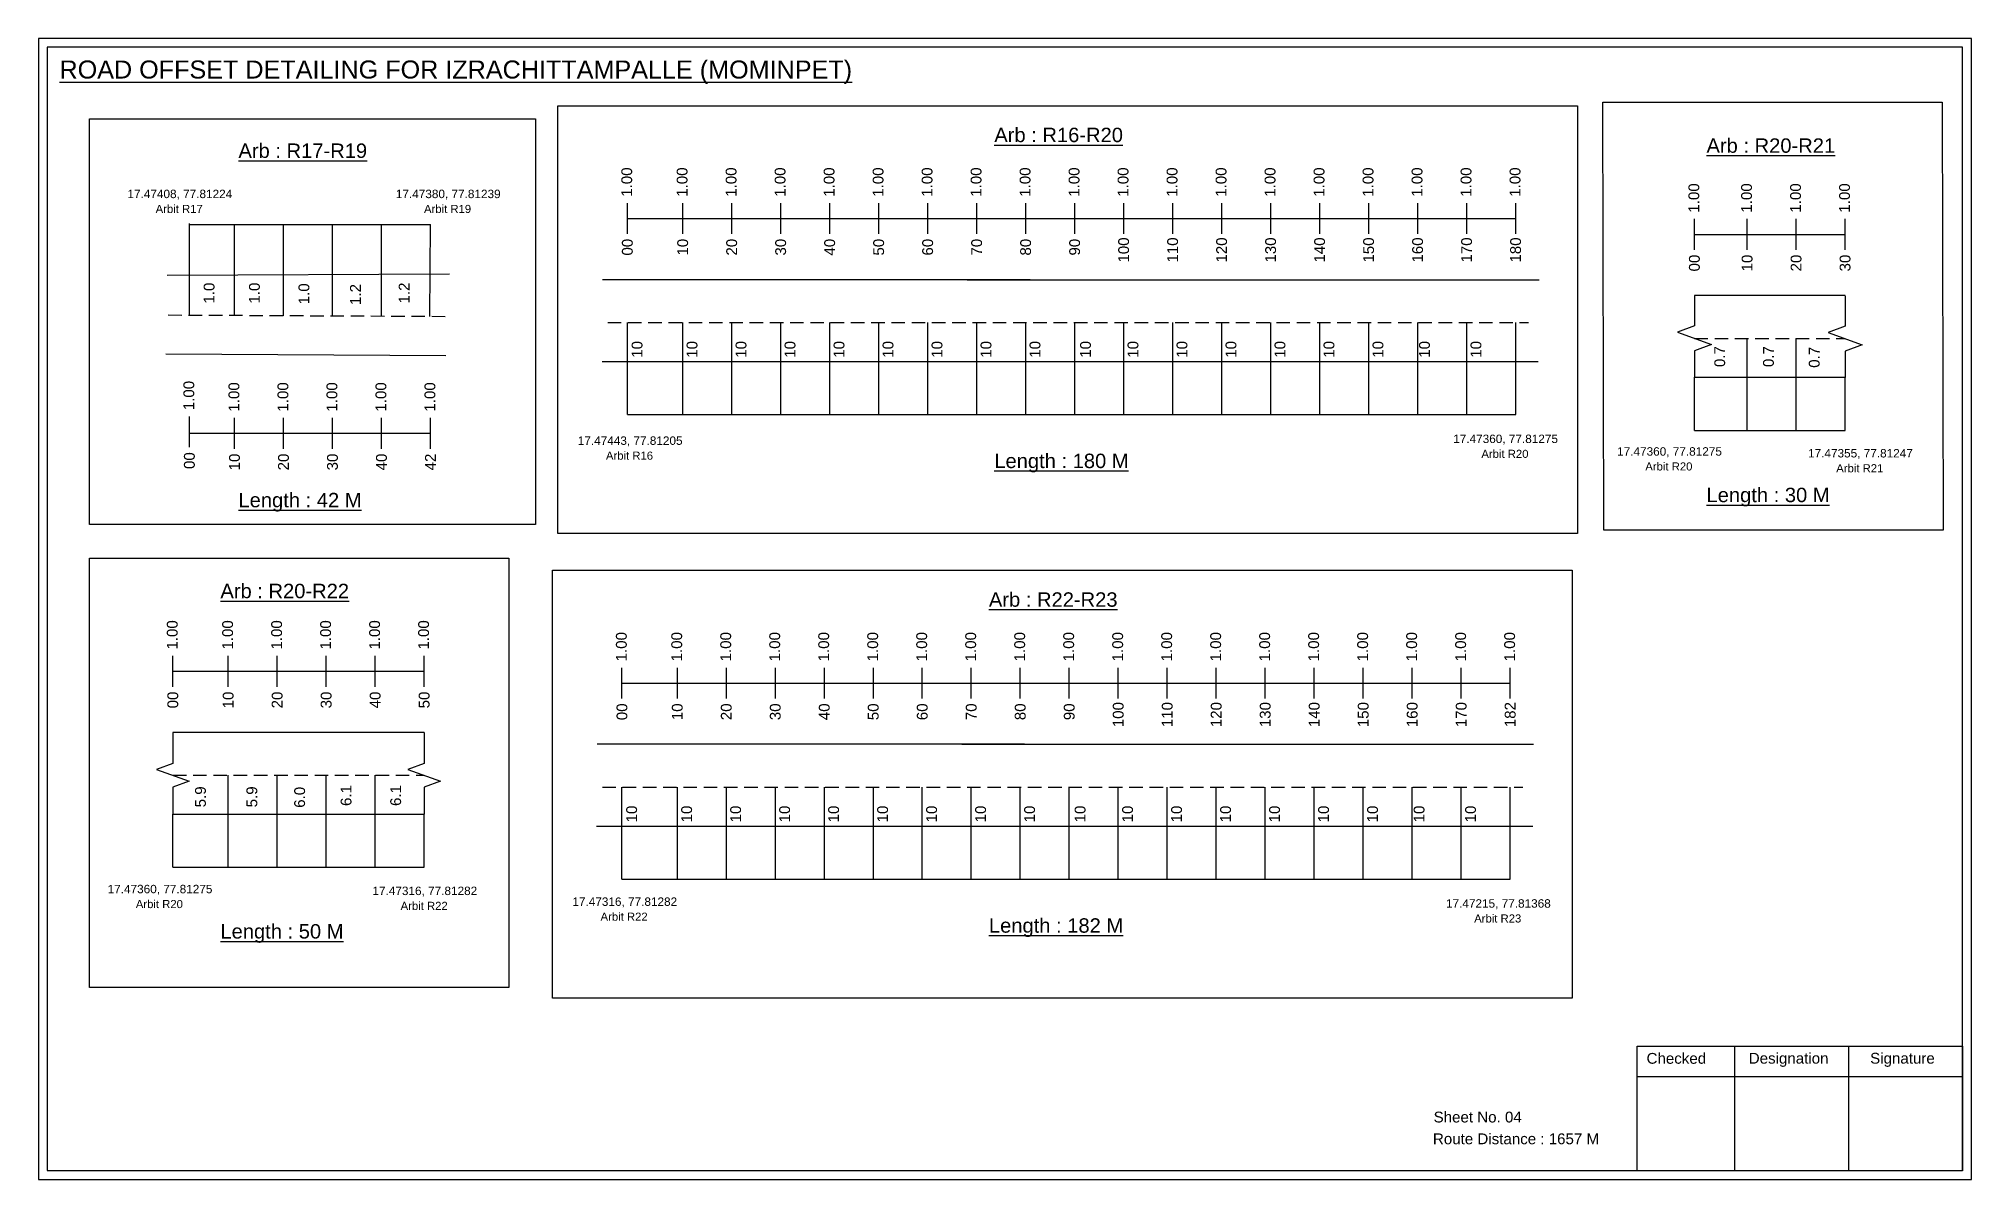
# Model space of a CAD drawing. Header units: inches. Extents: x 434 to 6095, y 540 to 1040.
# Drawn here: x 4872 to 5408, y 646 to 962 of the extents above; entities that cross this region are included whole.
import ezdxf

# ---------------------------------------------------------------- set-up
doc = ezdxf.new("R2010")
doc.units = ezdxf.units.IN
doc.header["$MEASUREMENT"] = 0
doc.linetypes.add('DASHED2', pattern=[0.375, 0.25, -0.125])
doc.layers.add('PDF_Geometry', color=7, linetype='Continuous')
doc.layers.add('PDF_Text', color=5, linetype='Continuous')
doc.styles.add('PDF Arial', font='arial.ttf')
doc.styles.get("Standard").update_dxf_attribs({"font": 'arial.ttf'})

msp = doc.modelspace()

# ---------------------------------------------------------------- texts
at = {"color": 242, "true_color": 0xcd2027}
for s, height, p in [('%%UROAD OFFSET DETAILING FOR IZRACHITTAMPALLE (MOMINPET)', 5, (4877.63, 951.37)), ('%%UArb : R17-R19', 4, (4927.31, 929.33)), ('%%UArb : R16-R20', 4, (5137.12, 933.71)), ('%%UArb : R20-R21', 4, (5334.81, 930.75)), ('%%ULength : 180 M', 4, (5137.12, 843.21)), ('%%ULength : 30 M', 4, (5334.81, 833.75)), ('%%ULength : 42 M', 4, (4927.31, 832.33)), ('%%UArb : R20-R22', 4, (4922.3, 807.09)), ('%%UArb : R22-R23', 4, (5135.62, 804.71)), ('%%ULength : 50 M', 4, (4922.3, 712.59)), ('%%ULength : 182 M', 4, (5135.62, 714.21))]:
    msp.add_text(s, height=height, dxfattribs=at).set_placement(p)
at = {"color": 217, "true_color": 0x93278f}
for s, p in [('1.00', (5036.59, 918.53)), ('1.00', (5051.96, 918.53)), ('1.00', (5065.56, 918.53)), ('1.00', (5079.16, 918.53)), ('1.00', (5092.76, 918.53)), ('1.00', (5106.36, 918.53)), ('1.00', (5119.96, 918.53)), ('1.00', (5133.56, 918.53)), ('1.00', (5147.16, 918.53)), ('1.00', (5160.76, 918.53)), ('1.00', (5174.36, 918.53)), ('1.00', (5187.96, 918.53)), ('1.00', (5201.56, 918.53)), ('1.00', (5215.16, 918.53)), ('1.00', (5228.76, 918.53)), ('1.00', (5242.36, 918.53)), ('1.00', (5255.96, 918.53)), ('1.00', (5269.56, 918.53)), ('1.00', (5283.16, 918.53)), ('1.00', (5332.79, 914.12)), ('1.00', (5347.42, 914.12)), ('1.00', (5361.02, 914.12)), ('1.00', (5374.62, 914.12)), ('00', (5036.75, 902.21)), ('10', (5052.11, 902.21)), ('20', (5065.71, 902.21)), ('30', (5079.31, 902.21)), ('40', (5092.91, 902.21)), ('50', (5106.51, 902.21)), ('60', (5120.11, 902.21)), ('70', (5133.71, 902.21)), ('80', (5147.31, 902.21)), ('90', (5160.91, 902.21)), ('100', (5174.51, 900.26)), ('110', (5188.11, 900.26)), ('120', (5201.71, 900.26)), ('130', (5215.31, 900.26)), ('140', (5228.91, 900.26)), ('150', (5242.51, 900.26)), ('160', (5256.11, 900.26)), ('170', (5269.71, 900.26)), ('180', (5283.31, 900.26)), ('00', (5332.94, 897.8)), ('10', (5347.57, 897.8)), ('20', (5361.17, 897.8)), ('30', (5374.77, 897.8)), ('1.00', (4915.03, 859.27)), ('1.00', (4927.55, 858.88)), ('1.00', (4941.15, 858.88)), ('1.00', (4954.75, 858.88)), ('1.00', (4968.35, 858.88)), ('1.00', (4981.95, 858.88)), ('00', (4915.18, 842.95)), ('10', (4927.7, 842.56)), ('20', (4941.3, 842.56)), ('30', (4954.9, 842.56)), ('40', (4968.5, 842.56)), ('42', (4982.1, 842.56)), ('1.00', (4910.43, 792.81)), ('1.00', (4925.8, 792.81)), ('1.00', (4939.4, 792.81)), ('1.00', (4953, 792.81)), ('1.00', (4966.6, 792.81)), ('1.00', (4980.2, 792.81)), ('1.00', (5035.09, 789.53)), ('1.00', (5050.46, 789.53)), ('1.00', (5064.06, 789.53)), ('1.00', (5077.66, 789.53)), ('1.00', (5091.26, 789.53)), ('1.00', (5104.86, 789.53)), ('1.00', (5118.46, 789.53)), ('1.00', (5132.06, 789.53)), ('1.00', (5145.66, 789.53)), ('1.00', (5159.26, 789.53)), ('1.00', (5172.86, 789.53)), ('1.00', (5186.46, 789.53)), ('1.00', (5200.06, 789.53)), ('1.00', (5213.66, 789.53)), ('1.00', (5227.26, 789.53)), ('1.00', (5240.86, 789.53)), ('1.00', (5254.46, 789.53)), ('1.00', (5268.06, 789.53)), ('1.00', (5281.66, 789.53)), ('00', (4910.58, 776.49)), ('10', (4925.95, 776.49)), ('20', (4939.55, 776.49)), ('30', (4953.15, 776.49)), ('40', (4966.75, 776.49)), ('50', (4980.35, 776.49)), ('100', (5173.01, 771.26)), ('110', (5186.61, 771.26)), ('120', (5200.21, 771.26)), ('130', (5213.81, 771.26)), ('140', (5227.41, 771.26)), ('150', (5241.01, 771.26)), ('160', (5254.61, 771.26)), ('170', (5268.21, 771.26)), ('182', (5281.81, 771.26)), ('00', (5035.25, 773.21)), ('10', (5050.61, 773.21)), ('20', (5064.21, 773.21)), ('30', (5077.81, 773.21)), ('40', (5091.41, 773.21)), ('50', (5105.01, 773.21)), ('60', (5118.61, 773.21)), ('70', (5132.21, 773.21)), ('80', (5145.81, 773.21)), ('90', (5159.41, 773.21))]:
    msp.add_text(s, height=3, rotation=90, dxfattribs=at).set_placement(p)
at = {"color": 5}
for s, height, p in [('17.47408, 77.81224', 2.34, (4896.5, 918.16)), ('17.47380, 77.81239', 2.34, (4971, 918.16)), ('Arbit R17', 2.246, (4904.32, 914.04)), ('Arbit R19', 2.246, (4978.82, 914.04)), ('17.47443, 77.81205', 2.34, (5021.5, 849.66)), ('Arbit R16', 2.246, (5029.32, 845.54)), ('17.47360, 77.81275', 2.34, (5264.5, 850.16)), ('Arbit R20', 2.246, (5272.32, 846.04)), ('17.47360, 77.81275', 2.34, (5310, 846.66)), ('17.47355, 77.81247', 2.34, (5363, 846.16)), ('Arbit R20', 2.246, (5317.82, 842.54)), ('Arbit R21', 2.246, (5370.82, 842.04)), ('17.47360, 77.81275', 2.34, (4891, 725.16)), ('17.47316, 77.81282', 2.34, (4964.5, 724.66)), ('Arbit R20', 2.246, (4898.82, 721.04)), ('Arbit R22', 2.246, (4972.32, 720.54)), ('17.47316, 77.81282', 2.34, (5020, 721.66)), ('Arbit R22', 2.246, (5027.82, 717.54)), ('17.47215, 77.81368', 2.34, (5262.5, 721.16)), ('Arbit R23', 2.246, (5270.32, 717.04))]:
    msp.add_text(s, height=height, dxfattribs=at).set_placement(p)
for s, p in [('1.0', (4920.66, 888.87)), ('1.0', (4933.24, 888.87)), ('1.0', (4946.98, 888.68)), ('1.2', (4961.29, 888.48)), ('1.2', (4974.81, 888.9)), ('10', (5039.45, 873.83)), ('10', (5054.71, 873.83)), ('10', (5068.31, 873.83)), ('10', (5081.91, 873.83)), ('10', (5095.51, 873.83)), ('10', (5109.11, 873.83)), ('10', (5122.71, 873.83)), ('10', (5136.31, 873.83)), ('10', (5149.91, 873.83)), ('10', (5163.93, 873.83)), ('10', (5177.11, 873.83)), ('10', (5190.71, 873.83)), ('10', (5204.31, 873.83)), ('10', (5217.91, 873.83)), ('10', (5231.51, 873.83)), ('10', (5245.11, 873.83)), ('10', (5258.02, 873.83)), ('10', (5272.31, 873.83)), ('0.7', (5339.98, 871.25)), ('0.7', (5353.5, 871.25)), ('0.7', (5366.21, 871.05)), ('5.9', (4918.26, 749.01)), ('5.9', (4932.53, 749.01)), ('6.0', (4945.79, 748.89)), ('6.1', (4958.68, 749.39)), ('6.1', (4972.45, 749.39)), ('10', (5037.95, 744.83)), ('10', (5053.21, 744.83)), ('10', (5066.81, 744.83)), ('10', (5080.41, 744.83)), ('10', (5094.01, 744.83)), ('10', (5107.61, 744.83)), ('10', (5121.21, 744.83)), ('10', (5134.81, 744.83)), ('10', (5148.41, 744.83)), ('10', (5162.43, 744.83)), ('10', (5175.61, 744.83)), ('10', (5189.21, 744.83)), ('10', (5202.81, 744.83)), ('10', (5216.41, 744.83)), ('10', (5230.01, 744.83)), ('10', (5243.61, 744.83)), ('10', (5256.52, 744.83)), ('10', (5270.81, 744.83))]:
    msp.add_text(s, height=3, rotation=90).set_placement(p)
for s, p in [('Sheet No. 04', (5259.06, 661.53)), ('Route Distance : 1657 M', (5258.87, 655.48))]:
    msp.add_text(s, height=3).set_placement(p)
at = {"layer": 'PDF_Text', "color": 7, "attachment_point": 7, "style": 'PDF Arial'}
for s, insert, char_height in [('Checked', (5318.17, 677.78), 3.001), ('Designation', (5346.54, 676.95), 3.0006), ('Signature', (5380.23, 676.95), 3.001)]:
    msp.add_mtext(s, dxfattribs=dict(at, insert=insert, char_height=char_height))

# ---------------------------------------------------------------- linework, layer by layer
at = {"color": 217, "true_color": 0x93278f}
for p, q in [((5035.27, 908.24), (5035.27, 916.79)), ((5035.27, 912.51), (5281.84, 912.51)), ((5050.64, 908.24), (5050.64, 916.79)), ((5064.24, 908.24), (5064.24, 916.79)), ((5077.84, 908.24), (5077.84, 916.79)), ((5091.44, 908.24), (5091.44, 916.79)), ((5105.04, 908.24), (5105.04, 916.79)), ((5118.64, 908.24), (5118.64, 916.79)), ((5132.24, 908.24), (5132.24, 916.79)), ((5145.84, 908.24), (5145.84, 916.79)), ((5159.44, 908.24), (5159.44, 916.79)), ((5173.04, 908.24), (5173.04, 916.79)), ((5186.64, 908.24), (5186.64, 916.79)), ((5200.24, 908.24), (5200.24, 916.79)), ((5213.84, 908.24), (5213.84, 916.79)), ((5227.44, 908.24), (5227.44, 916.79)), ((5241.04, 908.24), (5241.04, 916.79)), ((5254.64, 908.24), (5254.64, 916.79)), ((5268.24, 908.24), (5268.24, 916.79)), ((5281.84, 908.24), (5281.84, 916.79)), ((5331.46, 903.82), (5331.46, 912.38)), ((5346.09, 903.82), (5346.09, 912.38)), ((5359.69, 903.82), (5359.69, 912.38)), ((5373.29, 903.82), (5373.29, 912.38)), ((5331.46, 908.1), (5373.29, 908.1)), ((4913.7, 848.97), (4913.7, 857.53)), ((4926.22, 848.59), (4926.22, 857.14)), ((4939.82, 848.59), (4939.82, 857.14)), ((4953.42, 848.59), (4953.42, 857.14)), ((4967.02, 848.59), (4967.02, 857.14)), ((4980.62, 848.59), (4980.62, 857.14)), ((4913.7, 852.86), (4980.62, 852.87)), ((4909.1, 782.51), (4909.1, 791.07)), ((4924.47, 782.51), (4924.47, 791.07)), ((4938.07, 782.51), (4938.07, 791.07)), ((4951.67, 782.51), (4951.67, 791.07)), ((4965.27, 782.51), (4965.27, 791.07)), ((4978.87, 782.51), (4978.87, 791.07)), ((4909.1, 786.78), (4978.87, 786.78)), ((5033.77, 779.24), (5033.77, 787.79)), ((5033.77, 783.51), (5280.34, 783.51)), ((5049.14, 779.24), (5049.14, 787.79)), ((5062.74, 779.24), (5062.74, 787.79)), ((5076.34, 779.24), (5076.34, 787.79)), ((5089.94, 779.24), (5089.94, 787.79)), ((5103.54, 779.24), (5103.54, 787.79)), ((5117.14, 779.24), (5117.14, 787.79)), ((5130.74, 779.24), (5130.74, 787.79)), ((5144.34, 779.24), (5144.34, 787.79)), ((5157.94, 779.24), (5157.94, 787.79)), ((5171.54, 779.24), (5171.54, 787.79)), ((5185.14, 779.24), (5185.14, 787.79)), ((5198.74, 779.24), (5198.74, 787.79)), ((5212.34, 779.24), (5212.34, 787.79)), ((5225.94, 779.24), (5225.94, 787.79)), ((5239.54, 779.24), (5239.54, 787.79)), ((5253.14, 779.24), (5253.14, 787.79)), ((5266.74, 779.24), (5266.74, 787.79)), ((5280.34, 779.24), (5280.34, 787.79))]:
    msp.add_line(p, q, dxfattribs=at)
for p, q in [((4913.7, 885.59), (4913.7, 911.12)), ((4926.22, 885.54), (4926.22, 910.82)), ((4939.82, 885.48), (4939.82, 910.82)), ((4953.42, 885.54), (4953.42, 910.82)), ((4967.02, 885.28), (4967.02, 910.82)), ((4980.4, 885.32), (4980.62, 910.82)), ((4907.5, 896.79), (4985.87, 897.15)), ((5147.04, 895.51), (5028.39, 895.51)), ((5129.56, 895.51), (5288.32, 895.51)), ((5373.29, 891.1), (5331.46, 891.1)), ((5035.27, 858.09), (5035.27, 883.63)), ((5050.64, 858.09), (5050.64, 883.63)), ((5064.24, 858.09), (5064.24, 883.63)), ((5077.84, 858.09), (5077.84, 883.63)), ((5091.44, 858.09), (5091.44, 883.63)), ((5105.04, 858.09), (5105.04, 883.63)), ((5118.64, 858.09), (5118.64, 883.63)), ((5132.24, 858.09), (5132.24, 883.63)), ((5145.84, 858.09), (5145.84, 883.63)), ((5159.44, 858.09), (5159.44, 883.63)), ((5173.04, 858.09), (5173.04, 883.63)), ((5186.64, 858.09), (5186.64, 883.63)), ((5200.24, 858.09), (5200.24, 883.63)), ((5213.84, 858.09), (5213.84, 883.63)), ((5227.44, 858.09), (5227.44, 883.63)), ((5241.04, 858.09), (5241.04, 883.63)), ((5254.64, 858.09), (5254.64, 883.63)), ((5268.24, 858.09), (5268.24, 883.63)), ((5281.84, 858.09), (5281.84, 883.63)), ((4907.13, 874.94), (4984.86, 874.51)), ((5346.09, 853.68), (5346.09, 879.21)), ((5359.69, 853.68), (5359.69, 879.21)), ((5028.24, 872.83), (5288.09, 872.83)), ((5331.46, 868.41), (5357.02, 868.41)), ((5331.46, 853.68), (5331.46, 868.41)), ((5357.02, 868.41), (5373.29, 868.41)), ((5373.29, 853.68), (5373.29, 868.41)), ((4978.87, 769.79), (4909.1, 769.79)), ((5145.54, 766.51), (5026.89, 766.51)), ((5128.06, 766.51), (5286.82, 766.51)), ((4924.47, 732.37), (4924.47, 757.91)), ((4938.07, 732.37), (4938.07, 757.91)), ((4951.67, 732.37), (4951.67, 757.91)), ((4965.27, 732.37), (4965.27, 757.91)), ((5033.77, 729.09), (5033.77, 754.63)), ((5049.14, 729.09), (5049.14, 754.63)), ((5062.74, 729.09), (5062.74, 754.63)), ((5076.34, 729.09), (5076.34, 754.63)), ((5089.94, 729.09), (5089.94, 754.63)), ((5103.54, 729.09), (5103.54, 754.63)), ((5117.14, 729.09), (5117.14, 754.63)), ((5130.74, 729.09), (5130.74, 754.63)), ((5144.34, 729.09), (5144.34, 754.63)), ((5157.94, 729.09), (5157.94, 754.63)), ((5171.54, 729.09), (5171.54, 754.63)), ((5185.14, 729.09), (5185.14, 754.63)), ((5198.74, 729.09), (5198.74, 754.63)), ((5212.34, 729.09), (5212.34, 754.63)), ((5225.94, 729.09), (5225.94, 754.63)), ((5239.54, 729.09), (5239.54, 754.63)), ((5253.14, 729.09), (5253.14, 754.63)), ((5266.74, 729.09), (5266.74, 754.63)), ((5280.34, 729.09), (5280.34, 754.63)), ((4909.1, 747.11), (4978.87, 747.11)), ((4909.1, 732.37), (4909.1, 747.11)), ((4978.87, 732.37), (4978.87, 747.11)), ((5026.74, 743.83), (5286.59, 743.83))]:
    msp.add_line(p, q)
at = {"color": 5}
for p, q in [((4913.7, 910.82), (4980.62, 910.82)), ((5035.27, 858.09), (5281.84, 858.09)), ((5331.46, 853.68), (5373.29, 853.68)), ((4909.1, 732.37), (4978.87, 732.37)), ((5033.77, 729.09), (5280.34, 729.09))]:
    msp.add_line(p, q, dxfattribs=at)
at = {"linetype": 'DASHED2', "ltscale": 15}
for p, q in [((4907.84, 885.73), (4986.13, 885.32)), ((5029.82, 883.63), (5285.36, 883.63)), ((5331.46, 879.21), (5373.29, 879.21)), ((4909.1, 757.91), (4978.87, 757.91)), ((5028.32, 754.63), (5283.86, 754.63))]:
    msp.add_line(p, q, dxfattribs=at)
for points in [[(5306, 944.82), (5400.24, 944.82), (5400.53, 826), (5306.28, 826)], [(4886, 940.18), (5009.8, 940.18), (5009.8, 827.5), (4886, 827.5)], [(5016, 943.82), (5299.02, 943.82), (5299.02, 825), (5016, 825)], [(4886, 818.21), (5002.35, 818.21), (5002.35, 699), (4886, 699)], [(5014.5, 814.82), (5297.52, 814.82), (5297.52, 696), (5014.5, 696)]]:
    msp.add_lwpolyline(points, close=True)
at = {"linetype": 'Continuous'}
for points in [[(5331.46, 891.1), (5331.46, 882.67), (5326.72, 880.94), (5336.21, 877.49), (5331.46, 875.76), (5331.46, 868.41)], [(5373.29, 891.02), (5373.29, 882.59), (5368.55, 880.86), (5378.03, 877.41), (5373.29, 875.68), (5373.29, 868.33)], [(4909.1, 769.79), (4909.1, 761.18), (4904.6, 759.54), (4913.6, 756.27), (4909.1, 754.63), (4909.1, 747.11)], [(4978.87, 769.79), (4978.87, 761.18), (4974.37, 759.54), (4983.37, 756.27), (4978.87, 754.63), (4978.87, 747.11)]]:
    msp.add_lwpolyline(points, dxfattribs=at)
at = {"layer": 'PDF_Geometry'}
for points in [[(4871.85, 962.44), (4871.85, 645.73), (5408.32, 645.73), (5408.32, 962.44)], [(4874.18, 960.11), (4874.18, 648.15), (5405.9, 648.15), (5405.9, 960.11)]]:
    msp.add_lwpolyline(points, close=True, dxfattribs=at)
at = {"layer": 'PDF_Geometry', "color": 242, "true_color": 0xcc1f26}
msp.add_lwpolyline([(5405.9, 648.05), (5315.56, 648.05), (5315.56, 682.67), (5405.9, 682.67)], close=True, dxfattribs=at)
for points in [[(5342.54, 682.67), (5342.54, 648.05)], [(5374.27, 682.67), (5374.27, 648.05)], [(5315.56, 674.29), (5405.9, 674.29)]]:
    msp.add_lwpolyline(points, dxfattribs=at)

msp.set_redraw_order([(e.dxf.handle, doc.entitydb.next_handle()) for e in msp.query("TEXT MTEXT ATTDEF DIMENSION ARC_DIMENSION")])  # texts and dimensions are drawn at this point

doc.saveas('drawing.dxf')
